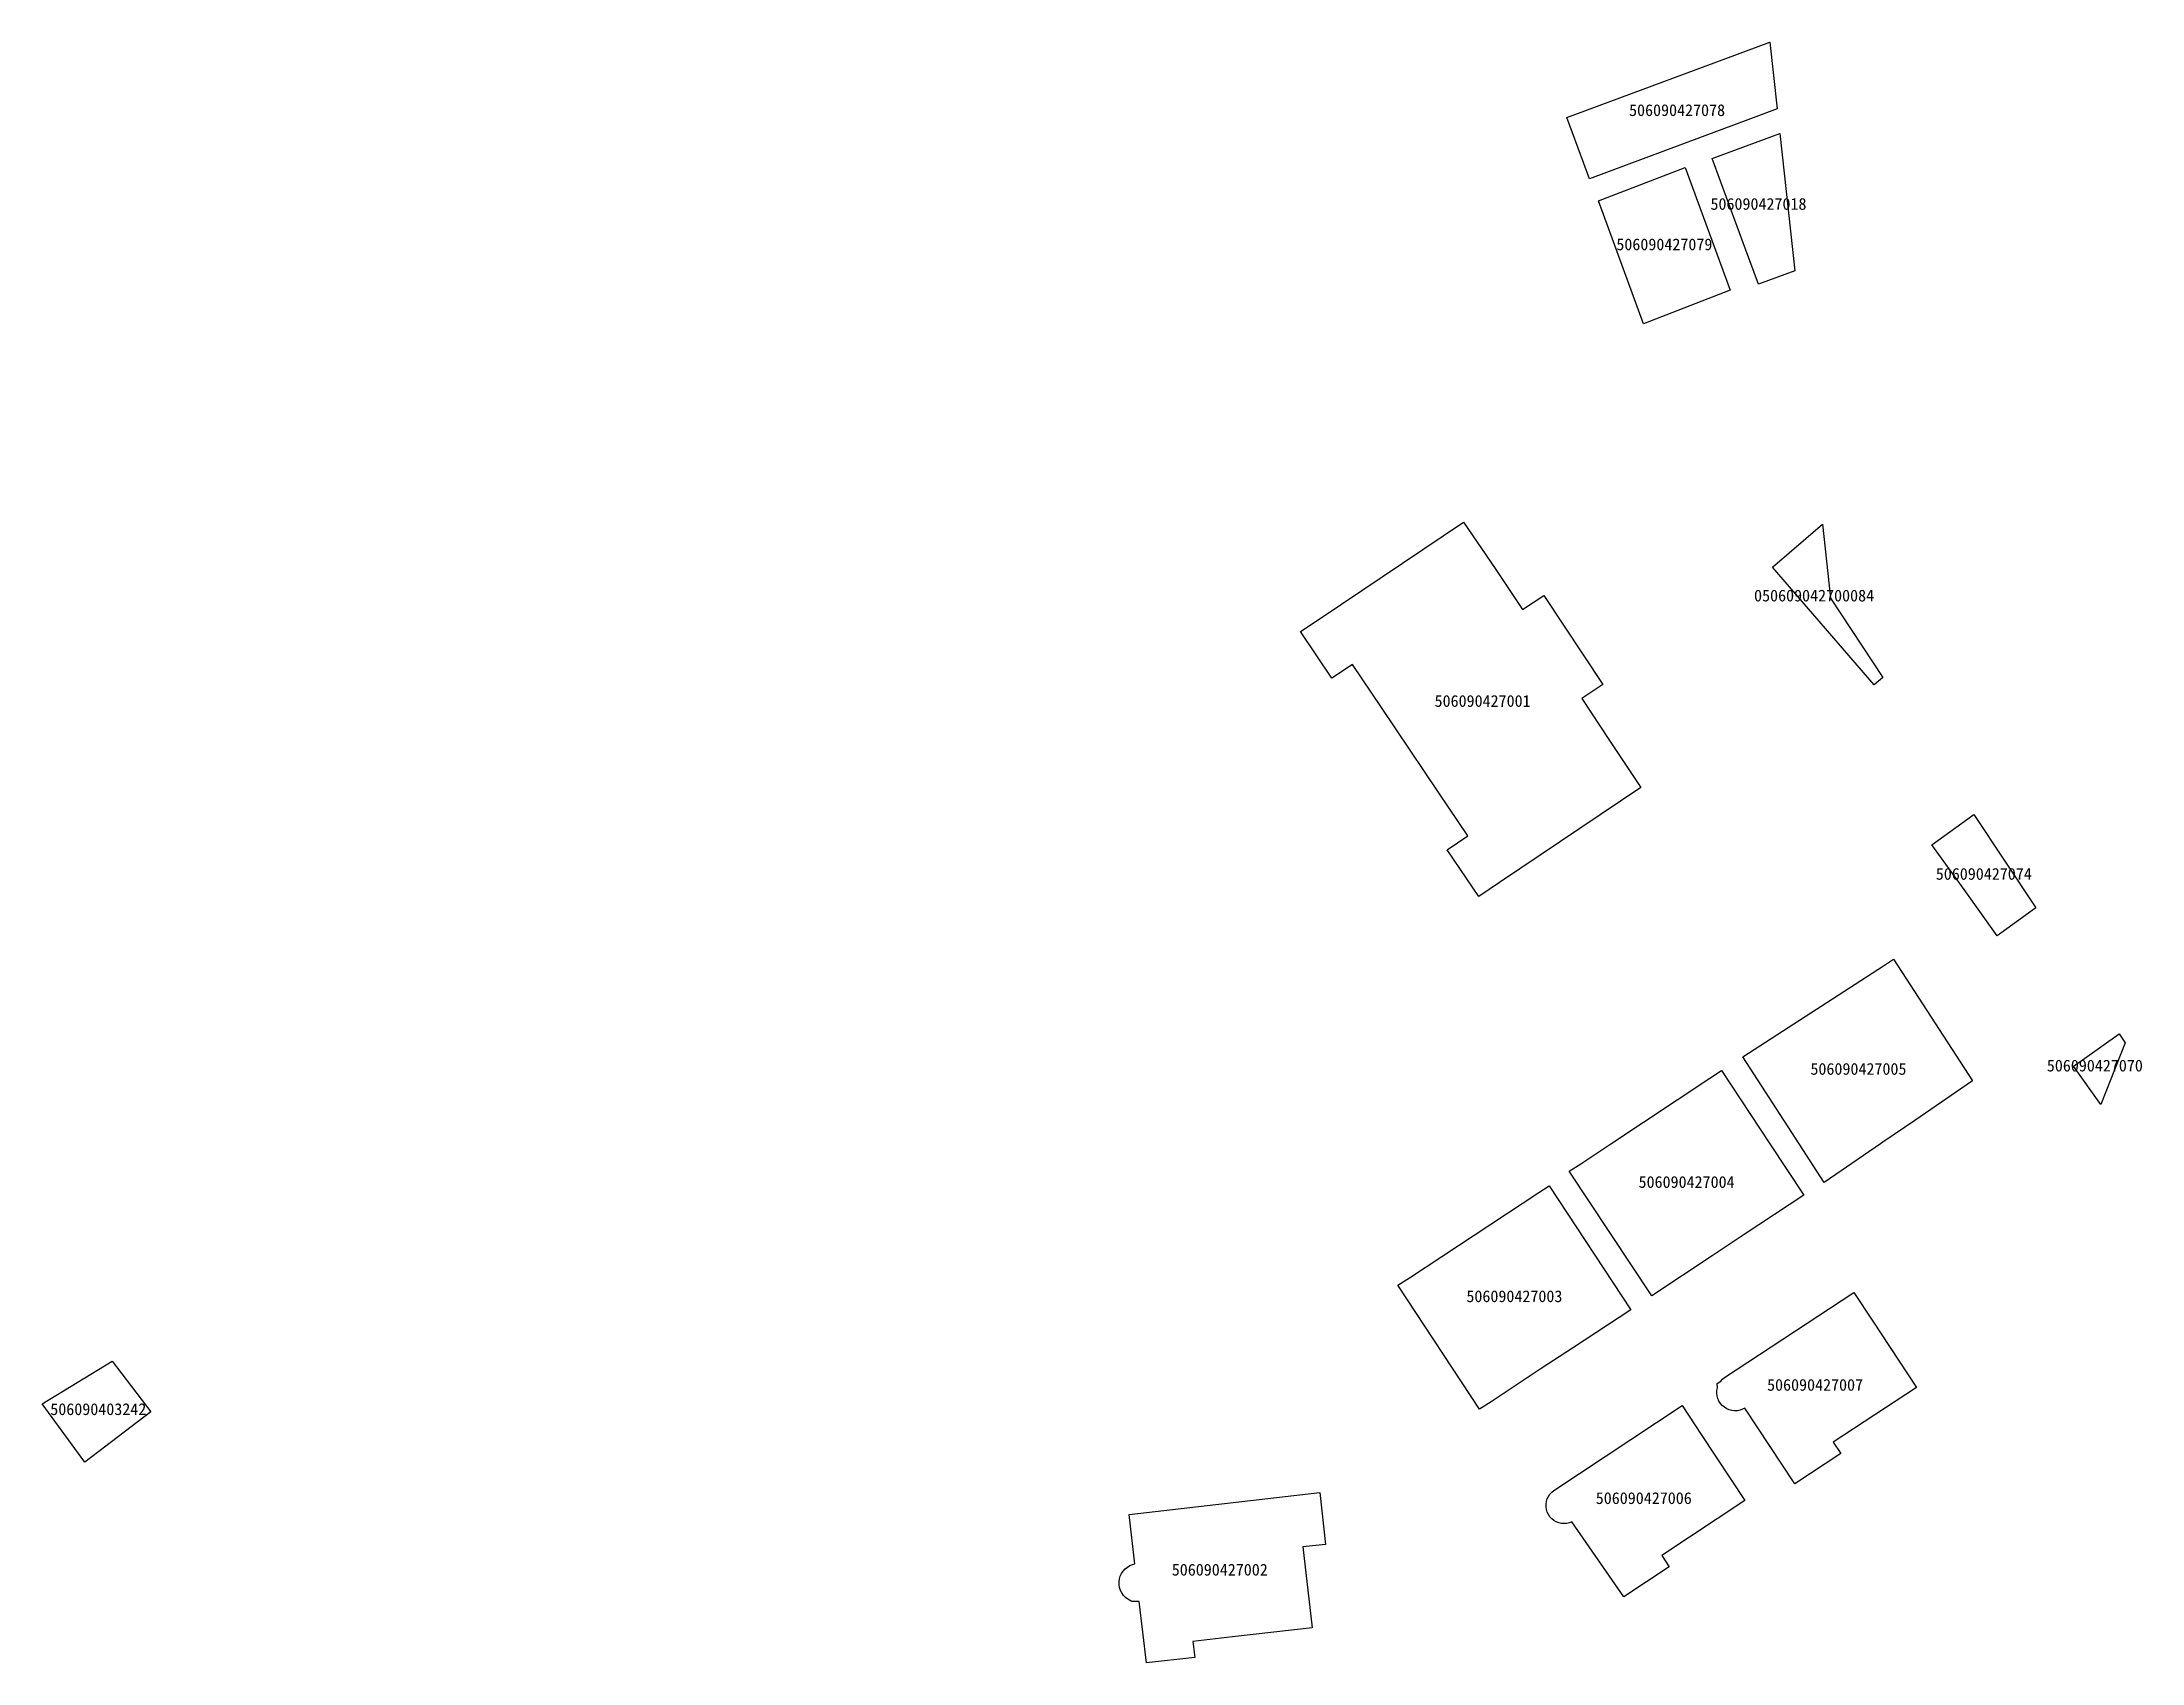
# Model space of a CAD drawing. Header units: inches. Extents: x 95398 to 167335, y 13830 to 47722.
# Drawn here: x 100673.9 to 100837.1, y 35959.6 to 36085.6 of the extents above; entities that cross this region are included whole.
import ezdxf
from ezdxf.enums import TextEntityAlignment as Align

# ---------------------------------------------------------------- set-up
doc = ezdxf.new("R2010")
doc.units = ezdxf.units.IN
doc.header["$MEASUREMENT"] = 0
doc.layers.add('一级水源保护区', color=7, linetype='Continuous')
doc.layers.add('一级水源保护区内违法建筑', color=7, linetype='Continuous')
doc.styles.add('宋体', font='')
doc.styles.get('宋体').set_extended_font_data('宋体')

msp = doc.modelspace()

# ---------------------------------------------------------------- texts
at = {"layer": '一级水源保护区内违法建筑', "color": 18, "true_color": 0x000000, "style": '宋体'}
for s, p in [('506090427078', (100800.9784, 36079.6119)), ('506090427018', (100807.3063, 36072.324)), ('506090427079', (100799.9896, 36069.1782)), ('050609042700084', (100811.6305, 36041.88)), ('506090427001', (100785.8591, 36033.6869)), ('506090427074', (100824.8238, 36020.2457)), ('506090427005', (100815.0779, 36005.0873)), ('506090427070', (100833.4552, 36005.3434)), ('506090427004', (100801.7167, 35996.2953)), ('506090427003', (100788.3327, 35987.4127)), ('506090427007', (100811.7072, 35980.526)), ('506090403242', (100678.2442, 35978.6363)), ('506090427006', (100798.3898, 35971.7221)), ('506090427002', (100765.4288, 35966.1579))]:
    msp.add_text(s, height=0.914402, dxfattribs=at).set_placement(p, align=Align.BOTTOM_CENTER)

# ---------------------------------------------------------------- linework, layer by layer
at = {"layer": '一级水源保护区', "color": 1, "linetype": 'Continuous', "lineweight": 25}
for points in [[(100804.2579, 36078.7617), (100794.1797, 36075.0117), (100792.4141, 36079.7657), (100808.1963, 36085.6404), (100808.7624, 36080.4372), (100806.6953, 36079.6681)], [(100810.1299, 36067.8658), (100807.2969, 36066.8203), (100806.2969, 36069.5391), (100803.7031, 36076.5781), (100808.9704, 36078.525)], [(100805.1033, 36066.3501), (100798.3743, 36063.7219), (100794.8741, 36073.2959), (100801.5995, 36075.8935)], [(100786.8437, 36044.7267), (100788.9687, 36041.5353), (100790.6095, 36042.6211), (100795.2031, 36035.7071), (100793.5625, 36034.6173), (100795.7345, 36031.3437), (100798.1563, 36027.7031), (100787.1641, 36020.3047), (100785.5625, 36019.2305), (100783.1173, 36022.8555), (100784.7187, 36023.9337), (100782.4687, 36027.2773), (100778.0001, 36033.9181), (100775.7501, 36037.2617), (100774.1485, 36036.1837), (100771.7109, 36039.8087), (100773.3125, 36040.8867), (100784.3673, 36048.3243)], [(100816.9761, 36036.2531), (100816.2891, 36035.6603), (100808.3907, 36044.8125), (100812.2732, 36048.1629), (100812.9001, 36042.4001)], [(100828.864, 36018.3251), (100825.8751, 36016.1681), (100823.2891, 36019.7579), (100820.7813, 36023.2305), (100824.0496, 36025.5857)], [(100816.8047, 36000.0001), (100812.4141, 35996.9923), (100810.4687, 36000.0001), (100806.0937, 36006.7539), (100806.9687, 36007.3203), (100817.0157, 36013.8243), (100817.8125, 36014.3399), (100823.9375, 36004.8829), (100819.4609, 36001.8165), (100816.9767, 36000.1211)], [(100835.8099, 36007.8501), (100833.9258, 36003.0427), (100831.8047, 36006.0195), (100832.6485, 36006.6173), (100835.3503, 36008.5432)], [(100803.7187, 35991.2931), (100799.0079, 35988.1759), (100792.6017, 35997.8633), (100793.4923, 35998.4493), (100795.8359, 36000.0001), (100803.5313, 36005.0937), (100804.4219, 36005.6837), (100808.1875, 36000.0001), (100810.8281, 35996.0001), (100806.1953, 35992.9337)], [(100786.5157, 35979.9453), (100785.6251, 35979.3595), (100779.2813, 35988.9961), (100780.1719, 35989.5821), (100790.2345, 35996.2071), (100791.0391, 35996.7345), (100797.3829, 35987.1017), (100792.8359, 35984.1055), (100790.3437, 35982.4649)], [(100819.5937, 35981.0547), (100813.1251, 35976.7969), (100813.7109, 35975.9103), (100810.1329, 35973.5547), (100806.2423, 35979.4531), (100806.0703, 35979.3633), (100805.8751, 35979.2931), (100805.6641, 35979.2501), (100805.4531, 35979.2423), (100805.2345, 35979.2657), (100805.0313, 35979.3165), (100804.8359, 35979.4023), (100804.6563, 35979.5157), (100804.4923, 35979.6523), (100804.3517, 35979.8165), (100804.2345, 35979.9961), (100804.1485, 35980.1915), (100804.0937, 35980.3985), (100804.0703, 35980.6095), (100804.0781, 35980.8243), (100804.1173, 35981.0313), (100804.1017, 35981.3711), (100804.3673, 35981.5391), (100804.5079, 35981.6993), (100804.6719, 35981.8359), (100814.7267, 35988.4375), (100816.1953, 35986.2031)], [(100682.3369, 35979.1651), (100677.1949, 35975.2347), (100673.8675, 35979.7697), (100679.3121, 35983.0955)], [(100806.2501, 35972.2579), (100799.7813, 35968.0001), (100800.3673, 35967.1133), (100796.8359, 35964.7891), (100792.8047, 35970.6095), (100792.6095, 35970.5313), (100792.4063, 35970.4845), (100792.1953, 35970.4687), (100791.9845, 35970.4845), (100791.7813, 35970.5273), (100791.5859, 35970.6055), (100791.3985, 35970.7109), (100791.2345, 35970.8399), (100791.0937, 35970.9961), (100790.9767, 35971.1681), (100790.8829, 35971.3595), (100790.8203, 35971.5587), (100790.7891, 35971.7695), (100790.7891, 35971.9767), (100790.8203, 35972.1875), (100790.8829, 35972.3867), (100790.9767, 35972.5781), (100791.0937, 35972.7501), (100791.2345, 35972.9063), (100791.3985, 35973.0353), (100801.3829, 35979.6407), (100802.8517, 35977.4063)], [(100763.4767, 35960.0703), (100759.7267, 35959.6367), (100759.1719, 35964.4103), (100758.5859, 35964.4219), (100758.2735, 35964.5937), (100758.0937, 35964.7305), (100757.9375, 35964.8945), (100757.8047, 35965.0781), (100757.7109, 35965.2813), (100757.6407, 35965.4961), (100757.6017, 35965.7187), (100757.6017, 35965.9453), (100757.6329, 35966.1719), (100757.6953, 35966.3867), (100757.7891, 35966.5937), (100757.9141, 35966.7813), (100758.0703, 35966.9493), (100758.2423, 35967.0937), (100758.4375, 35967.2071), (100758.6485, 35967.2931), (100758.8281, 35967.3399), (100758.3829, 35971.1797), (100773.1953, 35972.9023), (100773.6485, 35968.8555), (100771.8907, 35968.6563), (100772.6017, 35962.3633), (100766.4219, 35961.6681), (100763.3359, 35961.3203)]]:
    msp.add_lwpolyline(points, close=True, dxfattribs=at)

msp.set_redraw_order([(e.dxf.handle, doc.entitydb.next_handle()) for e in msp.query("TEXT MTEXT ATTDEF DIMENSION ARC_DIMENSION")])  # texts and dimensions are drawn at this point

doc.saveas('drawing.dxf')
